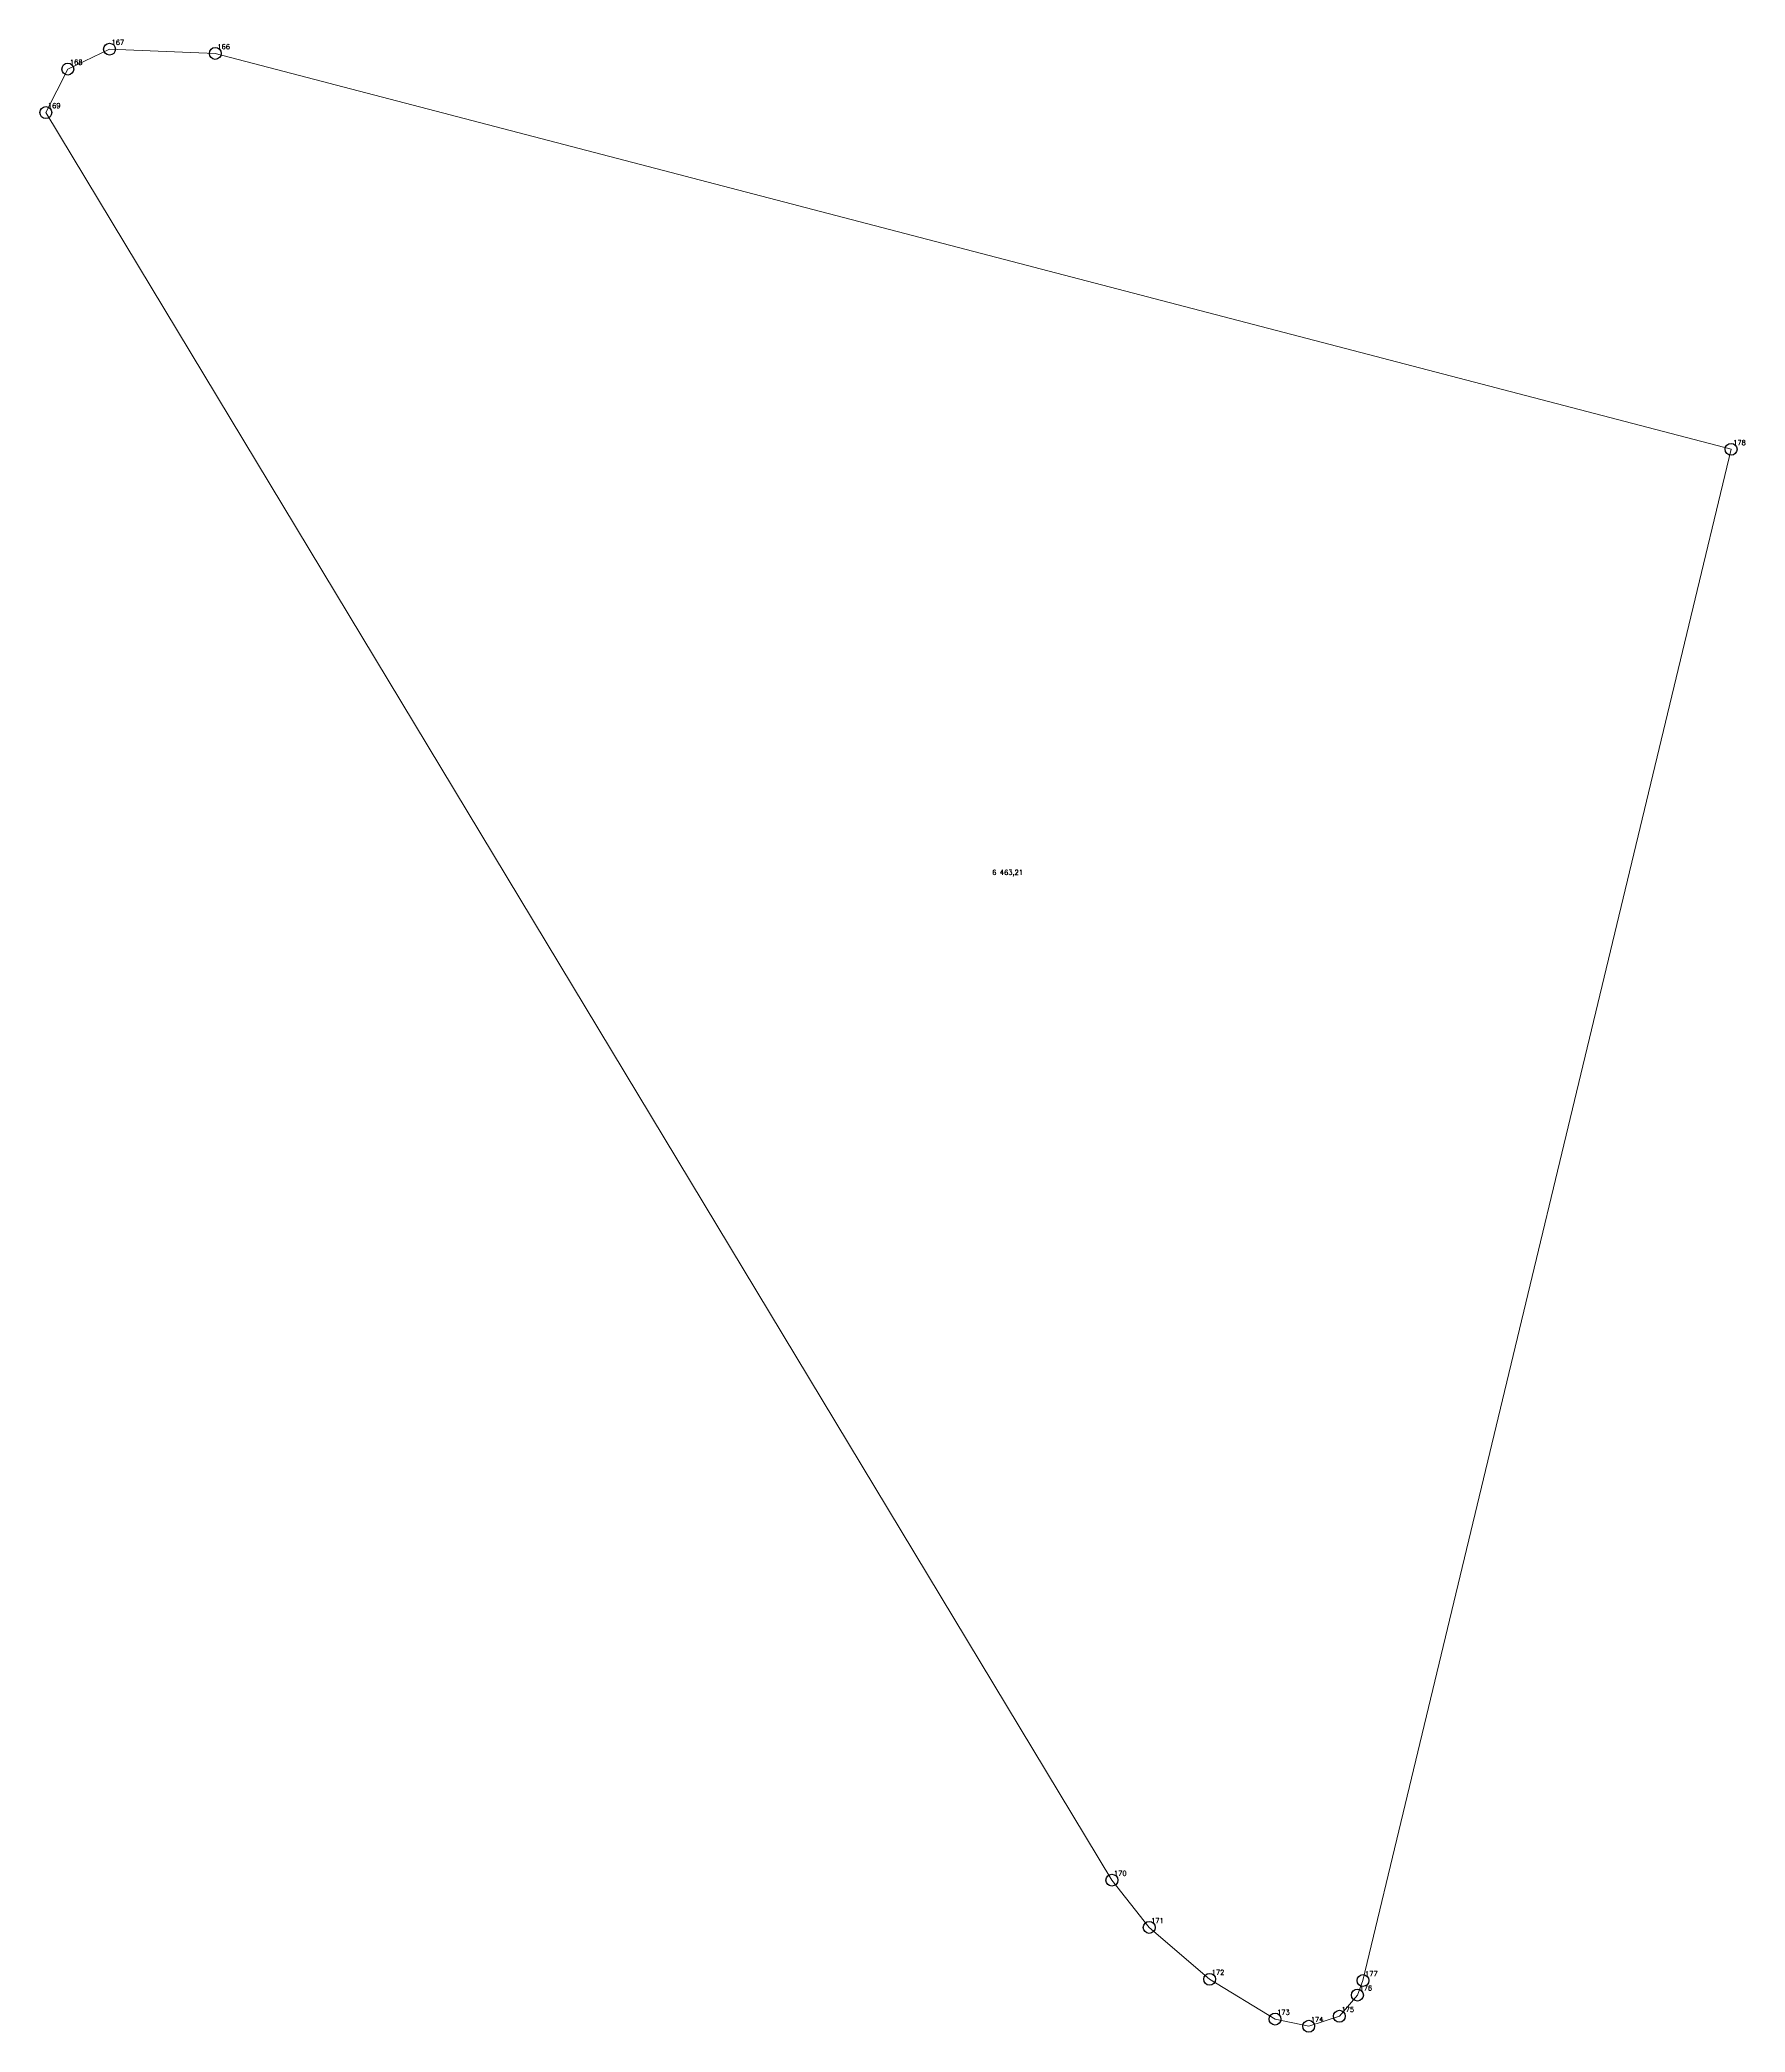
# Model space of a CAD drawing. Extents: x 1392715 to 1399949, y 356205 to 360837.
# Drawn here: x 1395734.7 to 1395842.6, y 359739.2 to 359865.2 of the extents above; entities that cross this region are included whole.
import ezdxf

# ---------------------------------------------------------------- set-up
doc = ezdxf.new("R2010")
doc.units = 0
doc.header["$PDMODE"] = 33
doc.header["$PDSIZE"] = 0.75
doc.layers.add('10 - ценные фрагменты благоустройства', color=7, linetype='Continuous')
doc.styles.get("Standard").update_dxf_attribs({"font": 'simplex.shx'})

msp = doc.modelspace()

# ---------------------------------------------------------------- linework, layer by layer
at = {"layer": '10 - ценные фрагменты благоустройства', "color": 7, "lineweight": 20}
msp.add_lwpolyline([(1395745.84, 359864.35), (1395841.73, 359839.31), (1395818.44, 359742.45), (1395818.09, 359741.53), (1395816.95, 359740.19), (1395815.01, 359739.56), (1395812.88, 359740.01), (1395808.74, 359742.53), (1395804.92, 359745.81), (1395802.56, 359748.8), (1395735.12, 359860.61), (1395736.51, 359863.36), (1395739.15, 359864.62), (1395745.84, 359864.35)], close=True, dxfattribs=at)
at = {"layer": '10 - ценные фрагменты благоустройства'}
for p in [(1395739.15, 359864.62), (1395745.84, 359864.35), (1395736.51, 359863.36), (1395735.12, 359860.61), (1395841.73, 359839.31), (1395802.56, 359748.8), (1395804.92, 359745.81), (1395808.74, 359742.53), (1395818.09, 359741.53), (1395818.44, 359742.45), (1395812.88, 359740.01), (1395816.95, 359740.19), (1395815.01, 359739.56)]:
    msp.add_point(p, dxfattribs=at)

# ---------------------------------------------------------------- texts
at = {"layer": '10 - ценные фрагменты благоустройства', "color": 7}
for s, p in [('167', (1395739.28, 359864.9)), ('168', (1395736.64, 359863.64)), ('166', (1395745.97, 359864.62)), ('169', (1395735.25, 359860.89)), ('178', (1395841.86, 359839.58)), ('6 463,21', (1395794.99, 359812.39)), ('170', (1395802.69, 359749.08)), ('171', (1395805.04, 359746.08)), ('172', (1395808.87, 359742.81)), ('177', (1395818.57, 359742.73)), ('176', (1395818.22, 359741.81)), ('173', (1395813.01, 359740.28)), ('175', (1395817.08, 359740.46)), ('174', (1395815.14, 359739.83))]:
    msp.add_text(s, height=0.311, dxfattribs=at).set_placement(p)

doc.saveas('drawing.dxf')
